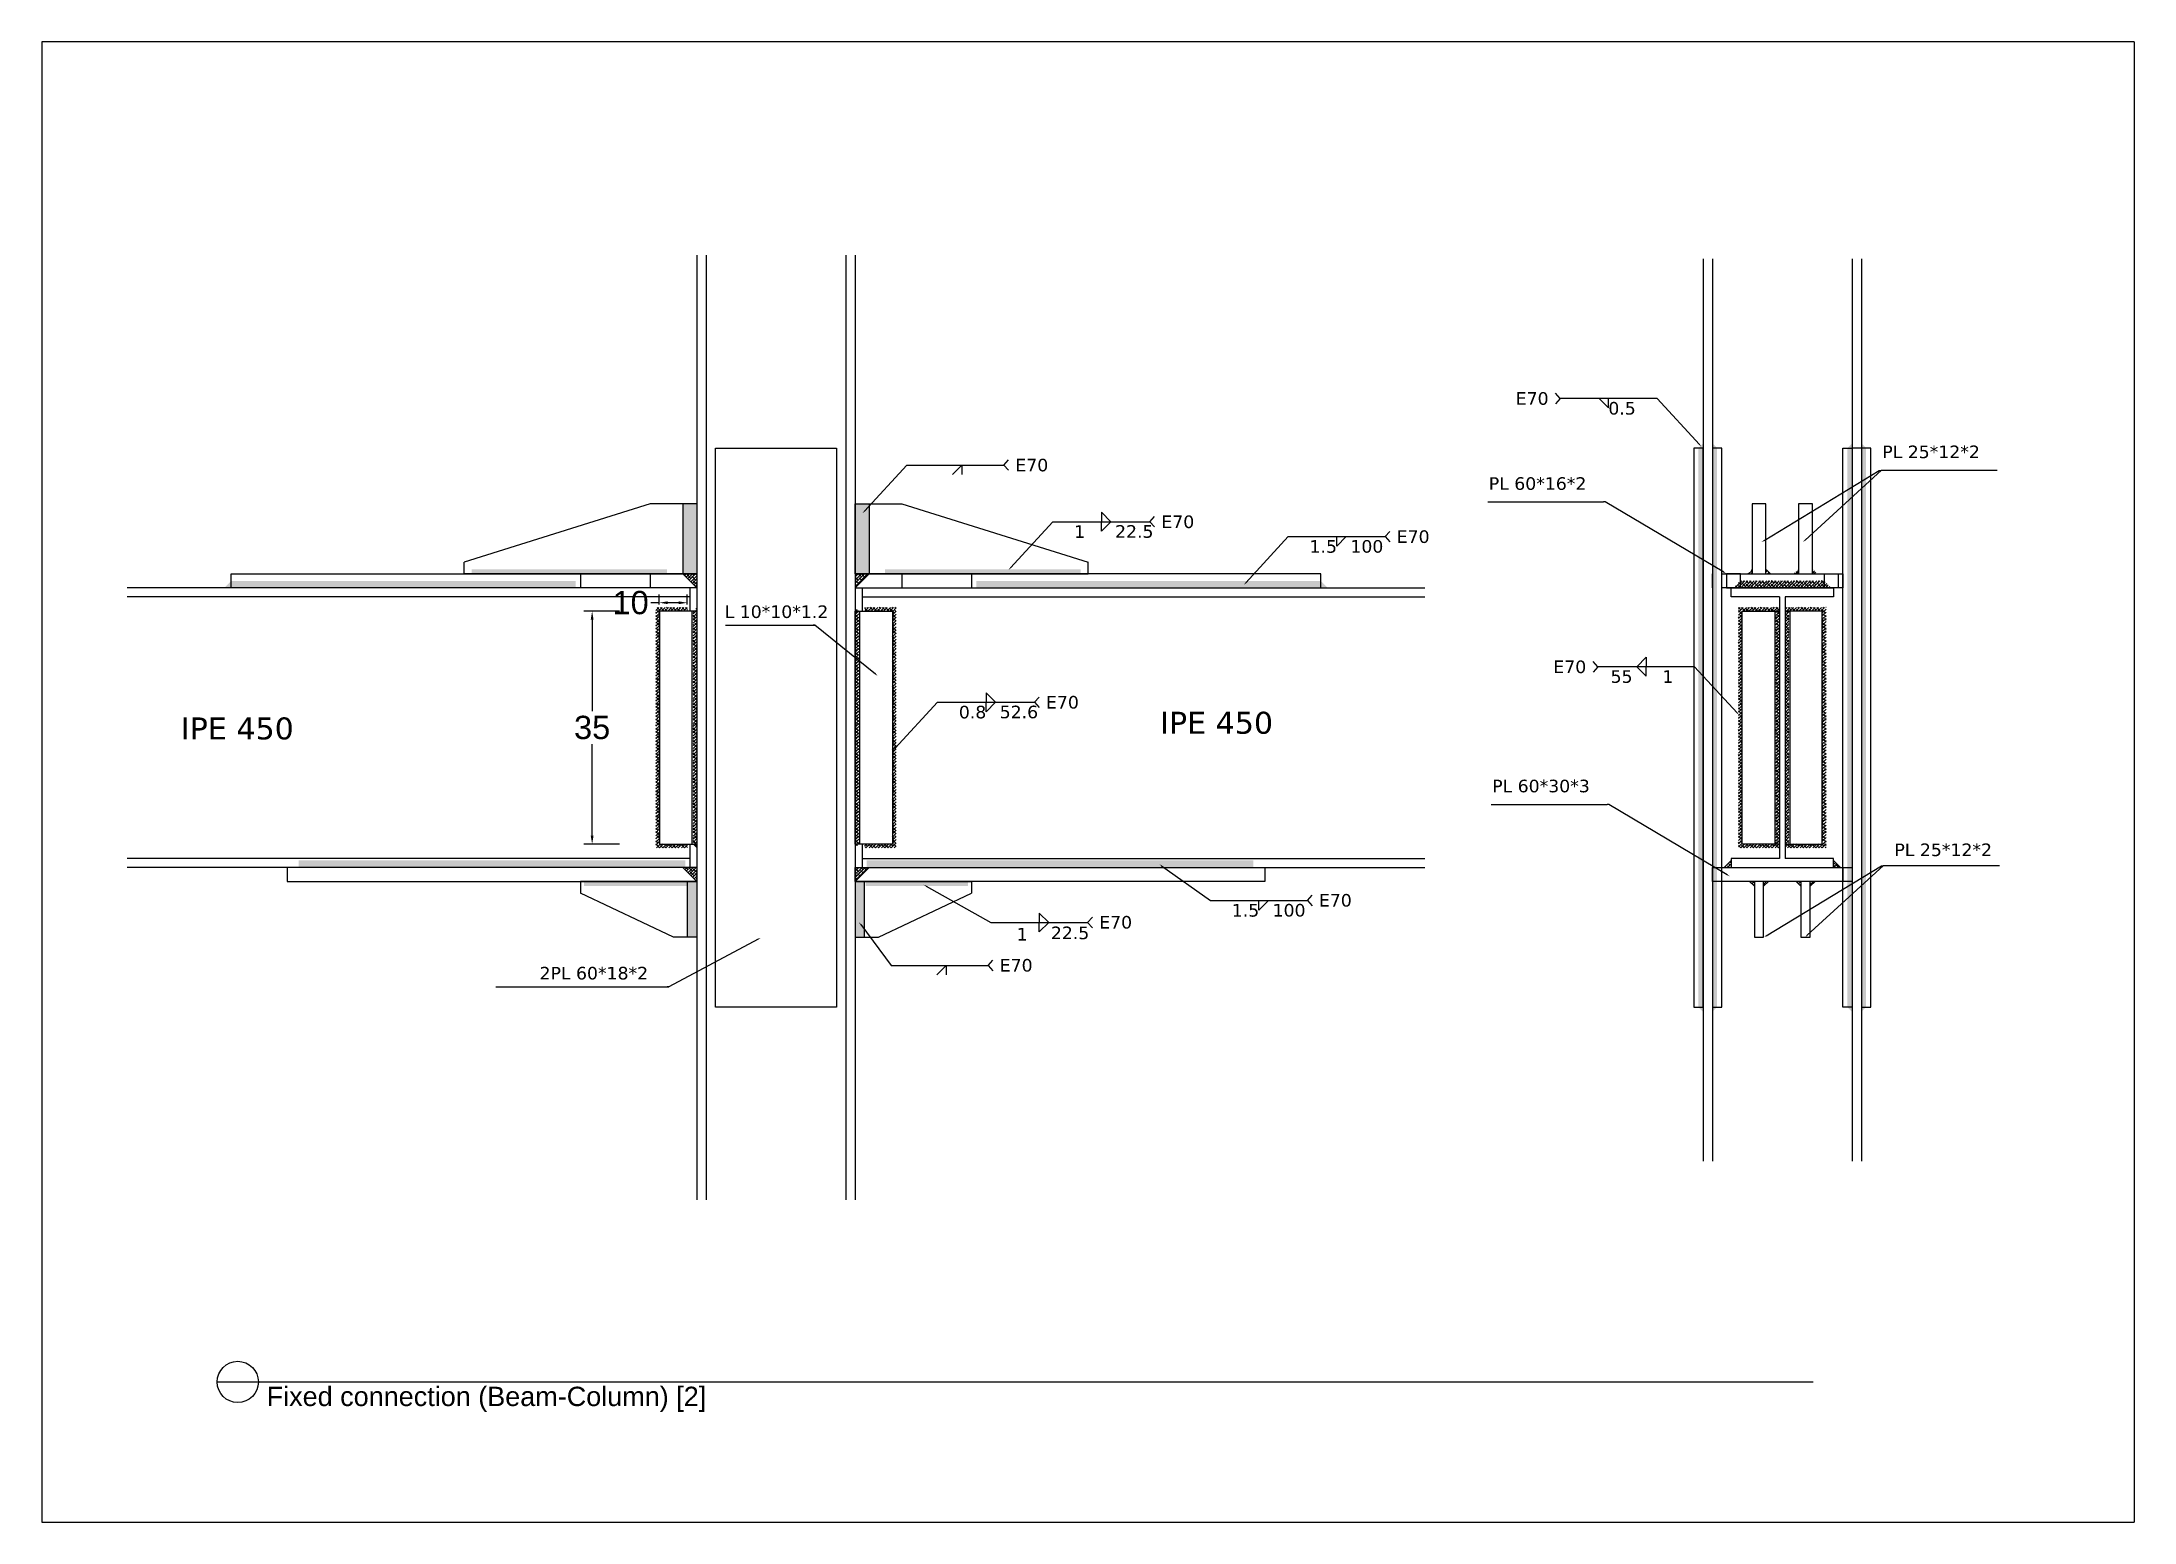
# Model space of a CAD drawing. Header units: metres. Extents: x 158 to 495, y 93 to 262.
# Drawn here: x 216.33 to 261.26, y 145.29 to 177.06 of the extents above; entities that cross this region are included whole.
import ezdxf
from ezdxf import colors
from ezdxf.entities.mleader import LeaderData, LeaderLine
from ezdxf.enums import TextEntityAlignment as Align
from ezdxf.math import Vec2, Vec3

# ---------------------------------------------------------------- set-up
doc = ezdxf.new("R2010")
doc.units = ezdxf.units.M
doc.header["$MEASUREMENT"] = 0
doc.styles.get("Standard").update_dxf_attribs({"font": 'arial.ttf'})
doc.styles.add('style1', font='verdana.ttf')
doc.dimstyles.get("Standard").update_dxf_attribs({"dimtxt": 0.18, "dimasz": 0.18, "dimexe": 0.18, "dimexo": 0.0625, "dimgap": 0.09, "dimtad": 0, "dimtih": 1, "dimtoh": 1, "dimdec": 4, "dimzin": 0, "dimdsep": 46, "dimtxsty": 'Standard', "dimcen": 0.09, "dimadec": 0, "dimazin": 0, "dimtfac": 1, "dimtdec": 4, "dimtofl": 0, "dimtmove": 0, "dimatfit": 3, "dimfxl": 1, "dimtolj": 1, "dimtzin": 0, "dimarcsym": 0})
pattern_1 = [(45, (9.76796, 16.915756), (-0.033587572, 0.033587572), []), (135, (9.76796, 16.915756), (-0.100762716, 0.033587572), [0.11875, -0.07125])]
pattern_2 = [(45, (9.76796, 16.915756), (-0.042426407, 0.042426407), []), (135, (9.76796, 16.915756), (-0.12727922, 0.042426407), [0.15, -0.09])]
pattern_3 = [(45, (0.473766, 16.915756), (-0.033587572, 0.033587572), []), (135, (0.473766, 16.915756), (-0.100762716, 0.033587572), [0.11875, -0.07125])]

msp = doc.modelspace()

# ---------------------------------------------------------------- texts
msp.add_text('Fixed connection (Beam-Column) [2] ', height=0.4150084).set_placement((221.15967, 148.19557), align=Align.TOP_LEFT)
at = {"style": 'style1'}
for s, width, gutter_width, insert, char_height, attachment_point in [('E70', 0.6013939, 0.5, (248.68863, 169.54142), 0.27, 3), ('0.5', 0.27, 0.5, (250.56078, 169.33077), 0.27, 3), ('E70', 0.6013939, 0.5, (237.23875, 168.11223), 0.27, 1), ('PL 25*12*2', 3.6349856, 0.5, (255.85435, 168.39534), 0.27, 1), ('PL 60*16*2', 3.6349856, 0.5, (247.4045, 167.71509), 0.27, 1), ('E70', 0.6013939, 0.5, (240.37371, 166.89525), 0.27, 1), ('1', 0.27, 0.5, (238.50156, 166.68459), 0.27, 1), ('22.5', 0.2563875, 0.5, (239.37878, 166.68682), 0.27, 1), ('1.5', 0.27, 0.5, (243.5558, 166.36478), 0.27, 1), ('100', 0.2563875, 0.5, (244.43302, 166.367), 0.27, 1), ('E70', 0.6013939, 0.5, (245.42796, 166.57543), 0.27, 1), ('L 10*10*1.2', 3.6349856, 0.5, (230.99528, 164.96461), 0.27, 1), ('E70', 0.6013939, 0.5, (249.49684, 163.7821), 0.27, 3), ('55', 0.2563875, 0.5, (250.49177, 163.57366), 0.27, 3), ('1', 0.27, 0.5, (251.36899, 163.57144), 0.27, 3), ('0.8', 0.27, 0.5, (236.02448, 162.81024), 0.27, 1), ('52.6', 0.2563875, 0.5, (236.90169, 162.81246), 0.27, 1), ('E70', 0.6013939, 0.5, (237.89663, 163.0209), 0.27, 1), ('IPE 450', 3.3227206, 0.87159, (240.34715, 162.68145), 0.470657, 1), ('IPE 450', 3.3227206, 0.87159, (219.31709, 162.55997), 0.470657, 1), ('PL 60*30*3', 3.6349856, 0.5, (247.47758, 161.22361), 0.27, 1), ('PL 25*12*2', 3.6349856, 0.5, (256.11515, 159.85434), 0.27, 1), ('E70', 0.6013939, 0.5, (243.75698, 158.49525), 0.27, 7), ('E70', 0.6013939, 0.5, (239.03881, 158.02373), 0.27, 7), ('1.5', 0.27, 0.5, (241.88483, 158.5551), 0.27, 1), ('100', 0.2563875, 0.5, (242.76204, 158.55732), 0.27, 1), ('1', 0.27, 0.5, (237.26572, 157.77256), 0.27, 7), ('22.5', 0.2563875, 0.5, (238.00028, 157.79602), 0.27, 7), ('E70', 0.6013939, 0.5, (236.90282, 157.10044), 0.27, 7), ('2PL 60*18*2', 3.6349856, 0.5, (227.01985, 157.20673), 0.27, 1)]:
    msp.add_mtext_dynamic_manual_height_columns(s, width=width, gutter_width=gutter_width, heights=[0], dxfattribs=dict(at, insert=insert, char_height=char_height, attachment_point=attachment_point))

# ---------------------------------------------------------------- blocks, each defined once
blk = doc.blocks.new('*D97')
at = {"color": 0, "lineweight": -2, "transparency": 16777216}
for p, q in [((228.739, 164.842), (227.969, 164.842)), ((228.149, 164.662), (228.149, 162.697)), ((228.149, 160.022), (228.149, 161.986)), ((228.739, 159.842), (227.969, 159.842))]:
    blk.add_line(p, q, dxfattribs=at)
at = {"color": 0, "transparency": 16777216}
for points in [[(228.119, 164.662), (228.179, 164.662), (228.149, 164.842)], [(228.119, 160.022), (228.179, 160.022), (228.149, 159.842)]]:
    blk.add_solid(points, dxfattribs=at)
at = {"layer": 'Defpoints', "color": 0, "transparency": 16777216}
for p in [(228.802, 164.842), (228.149, 159.842), (228.802, 159.842)]:
    blk.add_point(p, dxfattribs=at)
at = {"color": 0, "transparency": 16777216, "insert": (228.149, 162.342), "char_height": 2, "attachment_point": 5}
blk.add_mtext('\\A1;{\\H0.25x;35}', dxfattribs=at)
blk = doc.blocks.new('*D98')
at = {"color": 0, "lineweight": -2, "transparency": 16777216}
for p, q in [((229.59, 165.022), (229.41, 165.022)), ((229.59, 164.986), (229.59, 165.202)), ((230.01, 165.022), (229.77, 165.022)), ((230.19, 164.986), (230.19, 165.202))]:
    blk.add_line(p, q, dxfattribs=at)
at = {"color": 0, "transparency": 16777216}
for points in [[(229.77, 165.052), (229.77, 164.992), (229.59, 165.022)], [(230.01, 165.052), (230.01, 164.992), (230.19, 165.022)]]:
    blk.add_solid(points, dxfattribs=at)
at = {"layer": 'Defpoints', "color": 0, "transparency": 16777216}
for p in [(229.59, 165.022), (229.59, 164.923), (230.19, 164.923)]:
    blk.add_point(p, dxfattribs=at)
at = {"color": 0, "transparency": 16777216, "insert": (228.976, 165.022), "char_height": 2, "attachment_point": 5}
blk.add_mtext('\\A1;{\\H0.25x;10}', dxfattribs=at)

# ---------------------------------------------------------------- dimensions: what is measured, and where the dimension line sits
dim = msp.add_linear_dim(base=(229.59019, 165.02159), p1=(230.19016, 164.9231), p2=(229.59019, 164.9231), text='{\\H0.25x;10}', dimstyle='Standard', override={"dimtxt": 2, "dimgap": 0.1, "dimdec": 1})
dim.commit()
dim.dimension.update_dxf_attribs({"geometry": '*D98', "text_midpoint": (228.97646, 165.02159)})
dim = msp.add_linear_dim(base=(228.14915, 159.84175), p1=(228.80194, 164.84175), p2=(228.80194, 159.84175), angle=90, text='{\\H0.25x;35}', dimstyle='Standard', override={"dimtxt": 2, "dimgap": 0.1, "dimdec": 1})
dim.commit()
dim.dimension.update_dxf_attribs({"geometry": '*D97', "text_midpoint": (228.14915, 162.34175), "dimtype": 160})

# ---------------------------------------------------------------- hatches: boundary and pattern name
h = msp.add_hatch()
h.set_pattern_fill('ANSI38', color=256, scale=0.38)
h.set_pattern_definition(pattern_1)
h.paths.add_polyline_path([(252.00743, 168.44175), (252.00743, 168.34175), (251.90743, 168.34175)])
h.paths.add_polyline_path([(251.90743, 168.34175), (252.00743, 168.34175), (252.00743, 156.34175), (251.90743, 156.34175)])
h.paths.add_polyline_path([(251.90743, 156.34175), (252.00743, 156.34175), (252.00743, 156.24175)])
h = msp.add_hatch()
h.set_pattern_fill('ANSI38', color=256, scale=0.38)
h.set_pattern_definition(pattern_1)
h.paths.add_polyline_path([(252.20743, 168.44175), (252.20743, 168.34175), (252.30743, 168.34175)])
h.paths.add_polyline_path([(252.30743, 168.34175), (252.20743, 168.34175), (252.20743, 156.34175), (252.30743, 156.34175)])
h.paths.add_polyline_path([(252.30743, 156.34175), (252.20743, 156.34175), (252.20743, 156.24175)])
h = msp.add_hatch()
h.set_pattern_fill('ANSI38', color=256, scale=0.38)
h.set_pattern_definition(pattern_1)
h.paths.add_polyline_path([(255.20743, 168.44175), (255.20743, 168.34175), (255.10743, 168.34175)])
h.paths.add_polyline_path([(255.10743, 168.34175), (255.20743, 168.34175), (255.20743, 156.34175), (255.10743, 156.34175)])
h.paths.add_polyline_path([(255.10743, 156.34175), (255.20743, 156.34175), (255.20743, 156.24175)])
h = msp.add_hatch()
h.set_pattern_fill('ANSI38', color=256, scale=0.38)
h.set_pattern_definition(pattern_1)
h.paths.add_polyline_path([(255.40743, 168.44175), (255.40743, 168.34175), (255.50743, 168.34175)])
h.paths.add_polyline_path([(255.50743, 168.34175), (255.40743, 168.34175), (255.40743, 156.34175), (255.50743, 156.34175)])
h.paths.add_polyline_path([(255.50743, 156.34175), (255.40743, 156.34175), (255.40743, 156.24175)])
h = msp.add_hatch()
h.set_pattern_fill('ANSI38', color=256, scale=0.48)
h.set_pattern_definition(pattern_2)
h.paths.add_polyline_path([(225.55873, 165.74175), (229.75873, 165.74175), (229.75873, 165.64175), (225.55873, 165.64175)])
h.paths.add_polyline_path([(220.39785, 165.49175), (227.79785, 165.49175), (227.79785, 165.34175), (220.39785, 165.34175)])
h.paths.add_polyline_path([(220.39785, 165.49175), (220.39785, 165.34175), (220.24785, 165.34175)])
h.paths.add_polyline_path([(230.09785, 167.14175), (230.39785, 167.14175), (230.39785, 165.64175), (230.09785, 165.64175)])
h.paths.add_polyline_path([(230.19785, 159.04175), (230.39785, 159.04175), (230.39785, 157.84175), (230.19785, 157.84175)])
h.paths.add_polyline_path([(227.97586, 159.04175), (230.17586, 159.04175), (230.17586, 158.94175), (227.97586, 158.94175)])
h.paths.add_polyline_path([(221.84811, 159.49175), (230.14811, 159.49175), (230.14811, 159.34175), (221.84811, 159.34175)])
h = msp.add_hatch()
h.set_pattern_fill('ANSI38', color=256, scale=0.48)
h.set_pattern_definition(pattern_2)
h.paths.add_polyline_path([(238.63697, 165.74175), (234.43697, 165.74175), (234.43697, 165.64175), (238.63697, 165.64175)])
h.paths.add_polyline_path([(243.79785, 165.49175), (236.39785, 165.49175), (236.39785, 165.34175), (243.79785, 165.34175)])
h.paths.add_polyline_path([(243.79785, 165.49175), (243.79785, 165.34175), (243.94785, 165.34175)])
h.paths.add_polyline_path([(234.09785, 167.14175), (233.79785, 167.14175), (233.79785, 165.64175), (234.09785, 165.64175)])
h.paths.add_polyline_path([(233.99785, 159.04175), (233.79785, 159.04175), (233.79785, 157.84175), (233.99785, 157.84175)])
h.paths.add_polyline_path([(236.21983, 159.04175), (234.01983, 159.04175), (234.01983, 158.94175), (236.21983, 158.94175)])
h.paths.add_polyline_path([(242.34759, 159.49175), (234.04759, 159.49175), (234.04759, 159.34175), (242.34759, 159.34175)])
h = msp.add_hatch()
h.set_pattern_fill('ANSI38', color=256, scale=0.38)
h.set_pattern_definition(pattern_1)
h.paths.add_polyline_path([(230.09785, 165.64175), (230.39785, 165.64175), (230.39785, 165.34175)])
h = msp.add_hatch()
h.set_pattern_fill('ANSI38', color=256, scale=0.38)
h.set_pattern_definition(pattern_1)
h.paths.add_polyline_path([(233.79785, 165.64175), (233.79785, 165.34175), (234.09785, 165.64175)])
h = msp.add_hatch()
h.set_pattern_fill('ANSI38', color=256, scale=0.38)
h.set_pattern_definition(pattern_3)
h.paths.add_polyline_path([(254.05743, 165.7469), (253.95228, 165.64175), (254.05743, 165.64175)])
h.paths.add_polyline_path([(254.35743, 165.7469), (254.35743, 165.64175), (254.46257, 165.64175)])
h.paths.add_polyline_path([(253.35743, 165.7469), (253.35743, 165.64175), (253.46257, 165.64175)])
h.paths.add_polyline_path([(253.05743, 165.7469), (252.95228, 165.64175), (253.05743, 165.64175)])
h.paths.add_polyline_path([(252.80743, 165.49175), (252.65743, 165.34175), (252.80743, 165.34175)])
h.paths.add_polyline_path([(254.60743, 165.49175), (252.80743, 165.49175), (252.80743, 165.34175), (254.60743, 165.34175)])
h.paths.add_polyline_path([(254.60743, 165.49175), (254.60743, 165.34175), (254.75743, 165.34175)])
h = msp.add_hatch()
h.set_pattern_fill('ANSI38', color=256, scale=0.38)
h.set_pattern_definition(pattern_1)
h.paths.add_polyline_path([(229.51785, 164.84175), (229.51785, 164.92175), (229.59785, 164.92175), (230.19785, 164.92175), (230.19785, 164.84175), (229.59785, 164.84175), (229.59785, 159.84175), (230.19785, 159.84175), (230.19785, 159.76175), (229.51785, 159.76175), (229.51785, 159.84175)])
h.paths.add_polyline_path([(230.31785, 164.84175), (230.39785, 164.84175), (230.39785, 159.84175), (230.31785, 159.84175)])
h.paths.add_polyline_path([(230.39785, 164.92175), (230.39785, 164.84175), (230.31785, 164.84175)])
h.paths.add_polyline_path([(230.31785, 159.84175), (230.39785, 159.84175), (230.39785, 159.76175)])
h = msp.add_hatch()
h.set_pattern_fill('ANSI38', color=256, scale=0.38)
h.set_pattern_definition(pattern_1)
h.paths.add_polyline_path([(234.67785, 164.84175), (234.67785, 164.92175), (234.59785, 164.92175), (233.99785, 164.92175), (233.99785, 164.84175), (234.59785, 164.84175), (234.59785, 159.84175), (233.99785, 159.84175), (233.99785, 159.76175), (234.67785, 159.76175), (234.67785, 159.84175)])
h.paths.add_polyline_path([(233.87785, 164.84175), (233.79785, 164.84175), (233.79785, 159.84175), (233.87785, 159.84175)])
h.paths.add_polyline_path([(233.79785, 164.92175), (233.79785, 164.84175), (233.87785, 164.84175)])
h.paths.add_polyline_path([(233.87785, 159.84175), (233.79785, 159.84175), (233.79785, 159.76175)])
h = msp.add_hatch()
h.set_pattern_fill('ANSI38', color=256, scale=0.38)
h.set_pattern_definition(pattern_3)
h.paths.add_polyline_path([(253.56743, 164.84175), (253.64743, 164.84175), (253.64743, 159.84175), (253.56743, 159.84175)], flags=17)
h.paths.add_polyline_path([(252.76743, 164.92175), (253.64743, 164.92175), (253.64743, 164.84175), (253.54743, 164.84175), (252.84743, 164.84175), (252.84743, 159.84175), (253.64743, 159.84175), (253.64743, 159.76175), (252.76743, 159.76175)])
h = msp.add_hatch()
h.set_pattern_fill('ANSI38', color=256, scale=0.38)
h.set_pattern_definition(pattern_3)
h.paths.add_polyline_path([(253.84743, 164.84175), (253.76743, 164.84175), (253.76743, 159.84175), (253.84743, 159.84175)], flags=17)
h.paths.add_polyline_path([(254.64743, 164.92175), (253.76743, 164.92175), (253.76743, 164.84175), (253.86743, 164.84175), (254.56743, 164.84175), (254.56743, 159.84175), (253.76743, 159.84175), (253.76743, 159.76175), (254.64743, 159.76175)])
h = msp.add_hatch()
h.set_pattern_fill('ANSI38', color=256, scale=0.38)
h.set_pattern_definition(pattern_1)
h.paths.add_polyline_path([(230.09785, 159.34175), (230.39785, 159.34175), (230.39785, 159.04175)])
h = msp.add_hatch()
h.set_pattern_fill('ANSI38', color=256, scale=0.38)
h.set_pattern_definition(pattern_1)
h.paths.add_polyline_path([(234.09785, 159.34175), (233.79785, 159.34175), (233.79785, 159.04175)])
h = msp.add_hatch()
h.set_pattern_fill('ANSI38', color=256, scale=0.38)
h.set_pattern_definition(pattern_3)
h.paths.add_polyline_path([(254.80743, 159.49175), (254.80743, 159.34175), (254.95743, 159.34175)])
h.paths.add_polyline_path([(254.41009, 159.04175), (254.30743, 159.04175), (254.30743, 158.93909)])
h.paths.add_polyline_path([(254.10743, 159.04175), (254.00476, 159.04175), (254.10743, 158.93909)])
h.paths.add_polyline_path([(253.41009, 159.04175), (253.30743, 159.04175), (253.30743, 158.93909)])
h.paths.add_polyline_path([(253.10743, 159.04175), (253.00476, 159.04175), (253.10743, 158.93909)])
h.paths.add_polyline_path([(252.60743, 159.49175), (252.45743, 159.34175), (252.60743, 159.34175)])

# ---------------------------------------------------------------- linework, layer by layer
for p, q in [((261.26378, 177.05945), (216.33176, 177.05945)), ((216.33176, 177.05945), (216.33176, 145.28934)), ((261.26378, 177.05945), (261.26378, 145.28934)), ((230.39785, 172.47872), (230.39785, 152.20478)), ((230.59785, 172.47872), (230.59785, 152.20478)), ((233.59785, 172.47872), (233.59785, 152.20478)), ((233.79785, 172.47872), (233.79785, 152.20478)), ((252.00743, 172.40519), (252.00743, 153.03364)), ((252.20743, 172.40519), (252.20743, 153.03364)), ((255.20743, 172.40519), (255.20743, 153.03364)), ((255.40743, 172.40519), (255.40743, 153.03364)), ((248.93723, 169.40617), (248.83598, 169.51803)), ((248.93723, 169.40617), (248.83598, 169.29432)), ((251.01711, 169.40617), (248.93723, 169.40617)), ((249.77368, 169.40617), (249.97717, 169.20268)), ((249.97717, 169.20268), (249.97717, 169.40617)), ((230.79785, 156.34175), (230.79785, 168.34175)), ((230.79785, 168.34175), (233.39785, 168.34175)), ((233.39785, 168.34175), (233.39785, 156.34175)), ((236.99015, 167.97698), (237.0914, 168.08883)), ((251.80743, 168.34175), (251.80743, 156.34175)), ((252.00743, 168.34175), (251.80743, 168.34175)), ((252.00743, 156.34175), (252.00743, 168.34175)), ((252.40743, 168.34175), (252.20743, 168.34175)), ((252.40743, 156.34175), (252.40743, 168.34175)), ((255.00743, 156.34175), (255.00743, 168.34175)), ((255.00743, 168.34175), (255.20743, 168.34175)), ((255.40743, 168.34175), (255.20743, 168.34175)), ((255.40743, 168.34175), (255.40743, 156.34175)), ((255.60743, 168.34175), (255.40743, 168.34175)), ((255.60743, 156.34175), (255.60743, 168.34175)), ((234.91027, 167.97698), (236.99015, 167.97698)), ((235.88793, 167.77348), (236.09142, 167.97698)), ((236.09142, 167.97698), (236.09142, 167.77348)), ((236.99015, 167.97698), (237.0914, 167.86512)), ((255.83602, 167.86586), (258.32125, 167.86586)), ((247.38617, 167.1856), (249.8714, 167.1856)), ((229.39785, 167.14175), (225.39785, 165.89175)), ((230.39785, 167.14175), (229.39785, 167.14175)), ((230.09785, 167.14175), (230.09785, 165.64175)), ((233.79785, 165.64175), (233.79785, 167.14175)), ((233.79785, 167.14175), (234.79785, 167.14175)), ((234.09785, 167.14175), (234.09785, 165.64175)), ((234.79785, 167.14175), (238.79785, 165.89175)), ((238.04523, 166.76), (240.12512, 166.76)), ((239.28867, 166.76), (239.08517, 166.96349)), ((239.08517, 166.96349), (239.08517, 166.76)), ((239.28867, 166.76), (239.08517, 166.55651)), ((239.08517, 166.55651), (239.08517, 166.76)), ((240.12512, 166.76), (240.22636, 166.87185)), ((240.12512, 166.76), (240.22636, 166.64815)), ((253.05743, 167.14175), (253.05743, 165.64175)), ((253.35743, 167.14175), (253.05743, 167.14175)), ((253.35743, 165.64175), (253.35743, 167.14175)), ((254.05743, 167.14175), (254.05743, 165.64175)), ((254.35743, 167.14175), (254.05743, 167.14175)), ((254.35743, 165.64175), (254.35743, 167.14175)), ((243.09948, 166.44018), (245.17936, 166.44018)), ((244.34291, 166.44018), (244.13942, 166.23669)), ((244.13942, 166.23669), (244.13942, 166.44018)), ((245.17936, 166.44018), (245.28061, 166.55204)), ((245.17936, 166.44018), (245.28061, 166.32833)), ((225.39785, 165.64175), (225.39785, 165.89175)), ((238.79785, 165.64175), (238.79785, 165.89175)), ((220.39785, 165.34175), (220.39785, 165.64175)), ((220.39785, 165.64175), (230.39785, 165.64175)), ((230.39785, 165.64175), (225.39785, 165.64175)), ((227.89785, 165.64175), (227.89785, 165.34175)), ((229.39785, 165.64175), (229.39785, 165.34175)), ((230.09785, 165.64175), (230.39785, 165.34175)), ((243.79785, 165.64175), (233.79785, 165.64175)), ((233.79785, 165.64175), (238.79785, 165.64175)), ((234.09785, 165.64175), (233.79785, 165.34175)), ((234.79785, 165.64175), (234.79785, 165.34175)), ((236.29785, 165.64175), (236.29785, 165.34175)), ((243.79785, 165.34175), (243.79785, 165.64175)), ((252.20743, 165.34175), (252.20743, 165.64175)), ((252.40743, 165.64175), (255.00743, 165.64175)), ((252.40743, 165.34175), (252.40743, 165.64175)), ((252.80743, 165.64175), (252.50743, 165.64175)), ((252.50743, 165.64175), (252.50743, 165.34175)), ((252.80743, 165.64175), (254.60743, 165.64175)), ((252.80743, 165.34175), (252.80743, 165.64175)), ((253.05743, 165.64175), (253.35743, 165.64175)), ((254.05743, 165.64175), (254.35743, 165.64175)), ((254.60743, 165.64175), (254.60743, 165.34175)), ((254.60743, 165.64175), (254.90743, 165.64175)), ((254.90743, 165.64175), (254.90743, 165.34175)), ((255.00743, 165.64175), (255.00743, 165.34175)), ((255.20743, 165.64175), (255.20743, 165.34175)), ((230.24785, 165.34175), (218.16625, 165.34175)), ((230.24785, 165.15175), (218.16625, 165.15175)), ((230.39785, 165.34175), (220.39785, 165.34175)), ((230.24785, 165.34175), (230.24785, 164.84175)), ((233.79785, 165.34175), (243.79785, 165.34175)), ((233.94785, 165.34175), (246.02945, 165.34175)), ((233.94785, 165.34175), (233.94785, 164.84175)), ((233.94785, 165.15175), (246.02945, 165.15175)), ((255.00743, 165.34175), (252.40743, 165.34175)), ((252.50743, 165.34175), (252.80743, 165.34175)), ((252.60743, 165.34175), (254.80743, 165.34175)), ((252.60743, 165.15175), (252.60743, 165.34175)), ((253.64743, 165.15175), (252.60743, 165.15175)), ((254.60743, 165.34175), (252.80743, 165.34175)), ((253.64743, 165.15175), (253.64743, 159.53175)), ((254.80743, 165.15175), (253.76743, 165.15175)), ((253.76743, 165.15175), (253.76743, 159.53175)), ((254.90743, 165.34175), (254.60743, 165.34175)), ((254.80743, 165.34175), (254.80743, 165.15175)), ((230.39785, 164.84175), (229.59785, 164.84175)), ((229.59785, 164.84175), (229.59785, 159.84175)), ((230.29785, 159.84175), (230.29785, 164.84175)), ((231.01584, 164.53785), (232.9315, 164.53785)), ((233.79785, 164.84175), (234.59785, 164.84175)), ((233.79785, 159.84175), (233.79785, 164.84175)), ((233.89785, 159.84175), (233.89785, 164.84175)), ((234.59785, 164.84175), (234.59785, 159.84175)), ((252.84743, 159.84175), (252.84743, 164.84175)), ((252.84743, 164.84175), (253.64743, 164.84175)), ((253.54743, 164.84175), (253.54743, 159.84175)), ((253.76743, 164.84175), (253.76743, 159.84175)), ((254.56743, 164.84175), (253.76743, 164.84175)), ((253.76743, 164.84175), (253.86743, 164.84175)), ((253.86743, 164.84175), (253.86743, 159.84175)), ((254.56743, 159.84175), (254.56743, 164.84175)), ((249.74543, 163.64685), (249.64419, 163.7587)), ((249.74543, 163.64685), (249.64419, 163.535)), ((251.82532, 163.64685), (249.74543, 163.64685)), ((250.58188, 163.64685), (250.78538, 163.85034)), ((250.58188, 163.64685), (250.78538, 163.44335)), ((250.78538, 163.85034), (250.78538, 163.64685)), ((250.78538, 163.44335), (250.78538, 163.64685)), ((235.56815, 162.88565), (237.64803, 162.88565)), ((236.81158, 162.88565), (236.60809, 163.08914)), ((236.60809, 163.08914), (236.60809, 162.88565)), ((236.81158, 162.88565), (236.60809, 162.68215)), ((236.60809, 162.68215), (236.60809, 162.88565)), ((237.64803, 162.88565), (237.74928, 162.9975)), ((237.64803, 162.88565), (237.74928, 162.7738)), ((247.45925, 160.69413), (249.94448, 160.69413)), ((230.24785, 159.53175), (218.16625, 159.53175)), ((229.59785, 159.84175), (230.39785, 159.84175)), ((230.24785, 159.84175), (230.24785, 159.34175)), ((234.59785, 159.84175), (233.79785, 159.84175)), ((233.94785, 159.84175), (233.94785, 159.34175)), ((233.94785, 159.53175), (246.02945, 159.53175)), ((253.64743, 159.53175), (252.60743, 159.53175)), ((252.60743, 159.53175), (252.60743, 159.34175)), ((253.64743, 159.84175), (252.84743, 159.84175)), ((253.76743, 159.84175), (254.56743, 159.84175)), ((254.80743, 159.53175), (253.76743, 159.53175)), ((254.80743, 159.34175), (254.80743, 159.53175)), ((230.24785, 159.34175), (218.16625, 159.34175)), ((230.39785, 159.34175), (221.59785, 159.34175)), ((221.59785, 159.34175), (221.59785, 159.04175)), ((230.39785, 159.04175), (230.09785, 159.34175)), ((233.79785, 159.34175), (242.59785, 159.34175)), ((233.79785, 159.04175), (233.79785, 159.34175)), ((233.79785, 159.04175), (234.09785, 159.34175)), ((233.94785, 159.34175), (246.02945, 159.34175)), ((242.59785, 159.34175), (242.59785, 159.04175)), ((252.20743, 159.34175), (255.20743, 159.34175)), ((252.20743, 159.04175), (252.20743, 159.34175)), ((252.20743, 159.34175), (255.20743, 159.34175)), ((252.20743, 159.04175), (252.20743, 159.34175)), ((252.40743, 159.34175), (255.00743, 159.34175)), ((252.40743, 159.04175), (252.40743, 159.34175)), ((252.60743, 159.49175), (252.45743, 159.34175)), ((252.60743, 159.34175), (254.80743, 159.34175)), ((254.80743, 159.34175), (254.80743, 159.49175)), ((254.80743, 159.49175), (254.95743, 159.34175)), ((255.00743, 159.34175), (255.00743, 159.04175)), ((255.20743, 159.34175), (255.20743, 159.04175)), ((255.20743, 159.34175), (255.20743, 159.04175)), ((255.88417, 159.3856), (258.3694, 159.3856)), ((221.59785, 159.04175), (230.39785, 159.04175)), ((230.39785, 159.04175), (227.89785, 159.04175)), ((227.89785, 159.04175), (227.89785, 158.79175)), ((229.89785, 157.84175), (227.89785, 158.79175)), ((230.19785, 157.84175), (230.19785, 159.04175)), ((242.59785, 159.04175), (233.79785, 159.04175)), ((233.79785, 159.04175), (236.29785, 159.04175)), ((233.79785, 159.04175), (233.79785, 157.84175)), ((233.99785, 157.84175), (233.99785, 159.04175)), ((234.29785, 157.84175), (236.29785, 158.79175)), ((236.29785, 159.04175), (236.29785, 158.79175)), ((241.4285, 158.6305), (243.50838, 158.6305)), ((242.67193, 158.6305), (242.46844, 158.42701)), ((242.46844, 158.42701), (242.46844, 158.6305)), ((243.50838, 158.6305), (243.60963, 158.74235)), ((243.50838, 158.6305), (243.60963, 158.51865)), ((255.20743, 159.04175), (252.20743, 159.04175)), ((255.20743, 159.04175), (252.20743, 159.04175)), ((255.00743, 159.04175), (252.40743, 159.04175)), ((253.00476, 159.04175), (253.10743, 158.93909)), ((253.10743, 159.04175), (253.10743, 157.84175)), ((253.30743, 159.04175), (253.10743, 159.04175)), ((253.30743, 157.84175), (253.30743, 159.04175)), ((253.30743, 158.93909), (253.41009, 159.04175)), ((254.10743, 158.93909), (254.00476, 159.04175)), ((254.10743, 159.04175), (254.10743, 157.84175)), ((254.30743, 159.04175), (254.10743, 159.04175)), ((254.30743, 157.84175), (254.30743, 159.04175)), ((254.41009, 159.04175), (254.30743, 158.93909)), ((237.95376, 158.15898), (237.75027, 158.36248)), ((237.75027, 158.36248), (237.75027, 158.15898)), ((238.79021, 158.15898), (238.89145, 158.27084)), ((230.39785, 157.84175), (229.89785, 157.84175)), ((233.79785, 157.84175), (234.29785, 157.84175)), ((236.71033, 158.15898), (238.79021, 158.15898)), ((237.95376, 158.15898), (237.75027, 157.95549)), ((237.75027, 157.95549), (237.75027, 158.15898)), ((238.79021, 158.15898), (238.89145, 158.04713)), ((253.10743, 157.84175), (253.30743, 157.84175)), ((254.10743, 157.84175), (254.30743, 157.84175)), ((236.65422, 157.23569), (236.75547, 157.34754)), ((234.57434, 157.23569), (236.65422, 157.23569)), ((235.552, 157.0322), (235.75549, 157.23569)), ((235.75549, 157.23569), (235.75549, 157.0322)), ((236.65422, 157.23569), (236.75547, 157.12384)), ((226.0786, 156.77996), (229.79621, 156.77996)), ((233.39785, 156.34175), (230.79785, 156.34175)), ((251.80743, 156.34175), (252.00743, 156.34175)), ((252.20743, 156.34175), (252.40743, 156.34175)), ((255.20743, 156.34175), (255.00743, 156.34175)), ((255.40743, 156.34175), (255.60743, 156.34175)), ((220.09724, 148.29842), (220.98259, 148.29842)), ((220.98259, 148.29842), (254.37368, 148.29842)), ((216.33176, 145.28934), (261.26378, 145.28934))]:
    msp.add_line(p, q)
msp.add_circle((220.53991, 148.29842), 0.44268)

msp.set_redraw_order([(e.dxf.handle, doc.entitydb.next_handle()) for e in msp.query("TEXT MTEXT ATTDEF DIMENSION ARC_DIMENSION")])  # texts and dimensions are drawn at this point

# ---------------------------------------------------------------- leaders
ml = msp.add_multileader_mtext('Standard')
ml.set_content('', color=256)
ml.set_leader_properties()
ml.build(insert=Vec2(0, 0))
ml.multileader.update_dxf_attribs({"dogleg_length": 0.36, "arrow_head_size": 0.0653})
ctx = ml.context
ctx.base_point, ctx.char_height, ctx.arrow_head_size, ctx.landing_gap_size, ctx.plane_origin = Vec3(250.96311, 169.40617), 0.018, 0.0653, 0.009, Vec3(252.04235, 169.15948)
ctx.text_align_type = 2
notes = []
notes.append((ctx, [(0, (1, 1, 0), (251.01711, 169.40617), (-1, 0), 0.036, [(0, [(251.97289, 168.36951)], 0, [])])]))
ctx.mtext.insert, ctx.mtext.alignment, ctx.mtext.flow_direction = Vec3(250.97211, 169.41517), 3, 5
ml = msp.add_multileader_mtext('Standard')
ml.set_content('', color=256)
ml.set_leader_properties()
ml.build(insert=Vec2(0, 0))
ml.multileader.update_dxf_attribs({"dogleg_length": 0.36, "arrow_head_size": 0.0653})
ctx = ml.context
ctx.base_point, ctx.char_height, ctx.arrow_head_size, ctx.landing_gap_size, ctx.plane_origin = Vec3(234.94627, 167.97698), 0.018, 0.0653, 0.009, Vec3(233.88503, 167.73028)
notes.append((ctx, [(0, (1, 1, 0), (234.91027, 167.97698), (1, 0), 0.036, [(0, [(233.95449, 166.94031)], 0, [])])]))
ctx.mtext.insert, ctx.mtext.flow_direction = Vec3(234.95527, 167.98598), 5
ml = msp.add_multileader_mtext('Standard')
ml.set_content('', color=256)
ml.set_leader_properties()
ml.build(insert=Vec2(0, 0))
ml.multileader.update_dxf_attribs({"dogleg_length": 0.36, "arrow_head_size": 0.0653})
ctx = ml.context
ctx.base_point, ctx.char_height, ctx.arrow_head_size, ctx.landing_gap_size, ctx.plane_origin = Vec3(255.82702, 167.85686), 0.018, 0.0653, 0.009, Vec3(246.97155, 171.56634)
notes.append((ctx, [(1, (1, 1, 0), (255.79102, 167.85686), (1, 0), 0.036, [(0, [(253.25927, 166.322)], 0, [])])]))
ctx.mtext.insert, ctx.mtext.flow_direction = Vec3(255.83602, 167.86586), 5
ml = msp.add_multileader_mtext('Standard')
ml.set_content('', color=256)
ml.set_leader_properties()
ml.build(insert=Vec2(0, 0))
ml.multileader.update_dxf_attribs({"dogleg_length": 0.36, "arrow_head_size": 0.0653})
ctx = ml.context
ctx.base_point, ctx.char_height, ctx.arrow_head_size, ctx.landing_gap_size, ctx.plane_origin = Vec3(255.87202, 167.86586), 0.018, 0.0653, 0.009, Vec3(247.56687, 171.56634)
notes.append((ctx, [(1, (1, 1, 0), (255.83602, 167.86586), (1, 0), 0.036, [(0, [(254.14726, 166.322)], 0, [])])]))
ctx.mtext.insert, ctx.mtext.flow_direction = Vec3(255.88102, 167.87486), 5
ml = msp.add_multileader_mtext('Standard')
ml.set_content('', color=256)
ml.set_leader_properties()
ml.build(insert=Vec2(0, 0))
ml.multileader.update_dxf_attribs({"dogleg_length": 0.36, "arrow_head_size": 0.0653})
ctx = ml.context
ctx.base_point, ctx.char_height, ctx.arrow_head_size, ctx.landing_gap_size, ctx.plane_origin = Vec3(249.8534, 167.1856), 0.018, 0.0653, 0.009, Vec3(241.54825, 170.88609)
ctx.text_align_type = 2
notes.append((ctx, [(0, (1, 1, 0), (249.9074, 167.1856), (-1, 0), 0.036, [(0, [(252.50743, 165.64175)], 0, [])])]))
ctx.mtext.insert, ctx.mtext.alignment, ctx.mtext.flow_direction = Vec3(249.8624, 167.1946), 3, 5
ml = msp.add_multileader_mtext('Standard')
ml.set_content('', color=256)
ml.set_leader_properties()
ml.build(insert=Vec2(0, 0))
ml.multileader.update_dxf_attribs({"dogleg_length": 0.36, "arrow_head_size": 0.0653})
ctx = ml.context
ctx.base_point, ctx.char_height, ctx.arrow_head_size, ctx.landing_gap_size, ctx.plane_origin = Vec3(238.08123, 166.76), 0.018, 0.0653, 0.009, Vec3(237.02, 166.5133)
notes.append((ctx, [(0, (1, 1, 0), (238.04523, 166.76), (1, 0), 0.036, [(0, [(237.08946, 165.72333)], 0, [])])]))
ctx.mtext.insert, ctx.mtext.flow_direction = Vec3(238.09023, 166.769), 5
ml = msp.add_multileader_mtext('Standard')
ml.set_content('', color=256)
ml.set_leader_properties()
ml.build(insert=Vec2(0, 0))
ml.multileader.update_dxf_attribs({"dogleg_length": 0.36, "arrow_head_size": 0.0653})
ctx = ml.context
ctx.base_point, ctx.char_height, ctx.arrow_head_size, ctx.landing_gap_size, ctx.plane_origin = Vec3(243.13548, 166.44018), 0.018, 0.0653, 0.009, Vec3(242.07424, 166.19348)
notes.append((ctx, [(0, (1, 1, 0), (243.09948, 166.44018), (1, 0), 0.036, [(0, [(242.1437, 165.40352)], 0, [])])]))
ctx.mtext.insert, ctx.mtext.flow_direction = Vec3(243.14448, 166.44918), 5
ml = msp.add_multileader_mtext('Standard')
ml.set_content('', color=256)
ml.set_leader_properties()
ml.build(insert=Vec2(0, 0))
ml.multileader.update_dxf_attribs({"dogleg_length": 0.36, "arrow_head_size": 0.0653})
ctx = ml.context
ctx.base_point, ctx.char_height, ctx.arrow_head_size, ctx.landing_gap_size, ctx.plane_origin = Vec3(232.8775, 164.53785), 0.018, 0.0653, 0.009, Vec3(234.90651, 164.1021)
ctx.text_align_type = 2
notes.append((ctx, [(0, (1, 1, 0), (232.9315, 164.53785), (-1, 0), 0.036, [(0, [(234.28403, 163.45075)], 0, [])])]))
ctx.mtext.insert, ctx.mtext.alignment, ctx.mtext.flow_direction = Vec3(232.8865, 164.54685), 3, 5
ml = msp.add_multileader_mtext('Standard')
ml.set_content('', color=256)
ml.set_leader_properties()
ml.build(insert=Vec2(0, 0))
ml.multileader.update_dxf_attribs({"dogleg_length": 0.36, "arrow_head_size": 0.0653})
ctx = ml.context
ctx.base_point, ctx.char_height, ctx.arrow_head_size, ctx.landing_gap_size, ctx.plane_origin = Vec3(251.77132, 163.64685), 0.018, 0.0653, 0.009, Vec3(252.85056, 163.40015)
ctx.text_align_type = 2
notes.append((ctx, [(0, (1, 1, 0), (251.82532, 163.64685), (-1, 0), 0.036, [(0, [(252.78109, 162.61018)], 0, [])])]))
ctx.mtext.insert, ctx.mtext.alignment, ctx.mtext.flow_direction = Vec3(251.78032, 163.65585), 3, 5
ml = msp.add_multileader_mtext('Standard')
ml.set_content('', color=256)
ml.set_leader_properties()
ml.build(insert=Vec2(0, 0))
ml.multileader.update_dxf_attribs({"dogleg_length": 0.36, "arrow_head_size": 0.0653})
ctx = ml.context
ctx.base_point, ctx.char_height, ctx.arrow_head_size, ctx.landing_gap_size, ctx.plane_origin = Vec3(235.60415, 162.88565), 0.018, 0.0653, 0.009, Vec3(234.54291, 162.63895)
notes.append((ctx, [(0, (1, 1, 0), (235.56815, 162.88565), (1, 0), 0.036, [(0, [(234.61237, 161.84898)], 0, [])])]))
ctx.mtext.insert, ctx.mtext.flow_direction = Vec3(235.61315, 162.89465), 5
ml = msp.add_multileader_mtext('Standard')
ml.set_content('', color=256)
ml.set_leader_properties()
ml.build(insert=Vec2(0, 0))
ml.multileader.update_dxf_attribs({"dogleg_length": 0.36, "arrow_head_size": 0.0653})
ctx = ml.context
ctx.base_point, ctx.char_height, ctx.arrow_head_size, ctx.landing_gap_size, ctx.plane_origin = Vec3(249.92648, 160.69413), 0.018, 0.0653, 0.009, Vec3(241.62133, 164.39461)
ctx.text_align_type = 2
notes.append((ctx, [(0, (1, 1, 0), (249.98048, 160.69413), (-1, 0), 0.036, [(0, [(252.58051, 159.15027)], 0, [])])]))
ctx.mtext.insert, ctx.mtext.alignment, ctx.mtext.flow_direction = Vec3(249.93548, 160.70313), 3, 5
ml = msp.add_multileader_mtext('Standard')
ml.set_content('', color=256)
ml.set_leader_properties()
ml.build(insert=Vec2(0, 0))
ml.multileader.update_dxf_attribs({"dogleg_length": 0.36, "arrow_head_size": 0.0653})
ctx = ml.context
ctx.base_point, ctx.char_height, ctx.arrow_head_size, ctx.landing_gap_size, ctx.plane_origin = Vec3(241.4645, 158.6305), 0.018, 0.0653, 0.009, Vec3(240.40326, 158.8772)
notes.append((ctx, [(0, (1, 1, 0), (241.4285, 158.6305), (1, 0), 0.036, [(0, [(240.32504, 159.41298)], 0, [])])]))
ctx.mtext.insert, ctx.mtext.flow_direction = Vec3(241.4735, 158.6395), 5
ml = msp.add_multileader_mtext('Standard')
ml.set_content('', color=256)
ml.set_leader_properties()
ml.build(insert=Vec2(0, 0))
ml.multileader.update_dxf_attribs({"dogleg_length": 0.36, "arrow_head_size": 0.0653})
ctx = ml.context
ctx.base_point, ctx.char_height, ctx.arrow_head_size, ctx.landing_gap_size, ctx.plane_origin = Vec3(255.87517, 159.3766), 0.018, 0.0653, 0.009, Vec3(247.0197, 163.08609)
notes.append((ctx, [(1, (1, 1, 0), (255.83917, 159.3766), (1, 0), 0.036, [(0, [(253.30743, 157.84175)], 0, [])])]))
ctx.mtext.insert, ctx.mtext.flow_direction = Vec3(255.88417, 159.3856), 5
ml = msp.add_multileader_mtext('Standard')
ml.set_content('', color=256)
ml.set_leader_properties()
ml.build(insert=Vec2(0, 0))
ml.multileader.update_dxf_attribs({"dogleg_length": 0.36, "arrow_head_size": 0.0653})
ctx = ml.context
ctx.base_point, ctx.char_height, ctx.arrow_head_size, ctx.landing_gap_size, ctx.plane_origin = Vec3(255.92017, 159.3856), 0.018, 0.0653, 0.009, Vec3(247.61502, 163.08609)
notes.append((ctx, [(1, (1, 1, 0), (255.88417, 159.3856), (1, 0), 0.036, [(0, [(254.19541, 157.84175)], 0, [])])]))
ctx.mtext.insert, ctx.mtext.flow_direction = Vec3(255.92917, 159.3946), 5
ml = msp.add_multileader_mtext('Standard')
ml.set_content('', color=256)
ml.set_leader_properties()
ml.build(insert=Vec2(0, 0))
ml.multileader.update_dxf_attribs({"dogleg_length": 0.36, "arrow_head_size": 0.0653})
ctx = ml.context
ctx.base_point, ctx.char_height, ctx.arrow_head_size, ctx.landing_gap_size, ctx.plane_origin = Vec3(236.74633, 158.15898), 0.018, 0.0653, 0.009, Vec3(235.68509, 158.40568)
notes.append((ctx, [(0, (1, 1, 0), (236.71033, 158.15898), (1, 0), 0.036, [(0, [(235.26591, 158.9714)], 0, [])])]))
ctx.mtext.insert, ctx.mtext.flow_direction = Vec3(236.75533, 158.16798), 5
ml = msp.add_multileader_mtext('Standard')
ml.set_content('', color=256)
ml.set_leader_properties()
ml.build(insert=Vec2(0, 0))
ml.multileader.update_dxf_attribs({"dogleg_length": 0.36, "arrow_head_size": 0.0653})
ctx = ml.context
ctx.base_point, ctx.char_height, ctx.arrow_head_size, ctx.landing_gap_size, ctx.plane_origin = Vec3(234.61034, 157.23569), 0.018, 0.0653, 0.009, Vec3(233.5491, 157.48239)
notes.append((ctx, [(0, (1, 1, 0), (234.57434, 157.23569), (1, 0), 0.036, [(0, [(233.87948, 158.16529)], 0, [])])]))
ctx.mtext.insert, ctx.mtext.flow_direction = Vec3(234.61934, 157.24469), 5
ml = msp.add_multileader_mtext('Standard')
ml.set_content('', color=256)
ml.set_leader_properties()
ml.build(insert=Vec2(0, 0))
ml.multileader.update_dxf_attribs({"dogleg_length": 0.36, "arrow_head_size": 0.0653})
ctx = ml.context
ctx.base_point, ctx.char_height, ctx.arrow_head_size, ctx.landing_gap_size, ctx.plane_origin = Vec3(229.74221, 156.77996), 0.018, 0.0653, 0.009, Vec3(231.77122, 156.34421)
ctx.text_align_type = 2
notes.append((ctx, [(0, (1, 1, 0), (229.79621, 156.77996), (-1, 0), 0.036, [(0, [(231.77122, 157.83114)], 0, [])])]))
ctx.mtext.insert, ctx.mtext.alignment, ctx.mtext.flow_direction = Vec3(229.75121, 156.78896), 3, 5
for ctx, leaders in notes:
    for number, flags, end, landing, length, lines in leaders:
        leader = LeaderData()
        leader.index, (leader.has_last_leader_line, leader.has_dogleg_vector, leader.attachment_direction) = number, flags
        leader.last_leader_point, leader.dogleg_vector, leader.dogleg_length = Vec3(end), Vec3(landing), length
        for number, points, colour, breaks in lines:
            line = LeaderLine()
            line.index, line.vertices, line.color, line.breaks = number, Vec3.list(points), colors.encode_raw_color(colour), breaks
            leader.lines.append(line)
        ctx.leaders.append(leader)

doc.saveas('drawing.dxf')
